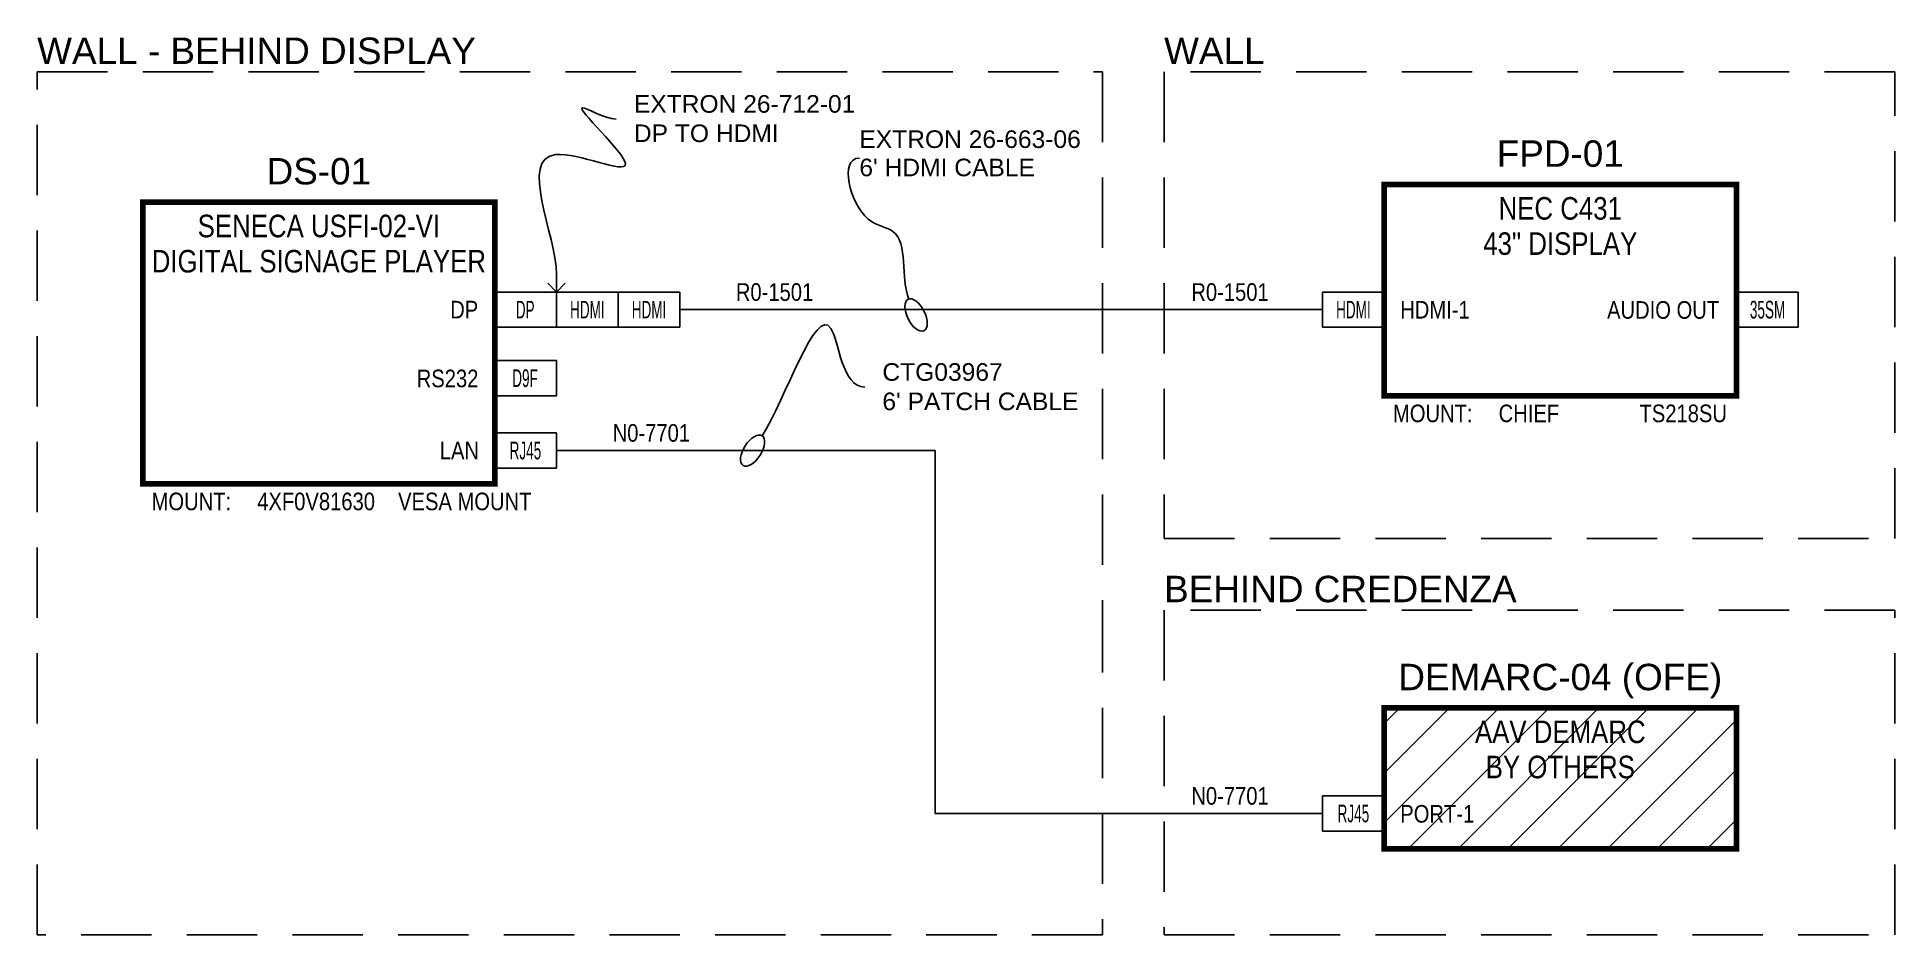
# Model space of a CAD drawing. Extents: x 0 to 120, y 0 to 39.
# Drawn here: x 51.43 to 58.02, y 17.65 to 20.84 of the extents above; entities that cross this region are included whole.
import ezdxf
from ezdxf import colors
from ezdxf.entities.mleader import LeaderData, LeaderLine
from ezdxf.enums import TextEntityAlignment as Align
from ezdxf.math import Vec2, Vec3

# ---------------------------------------------------------------- set-up
doc = ezdxf.new("R2010")
doc.units = 0
doc.header["$MEASUREMENT"] = 0
doc.linetypes.add('HIDDEN', pattern=[0.375, 0.25, -0.125])
doc.layers.get('0').update_dxf_attribs({"linetype": 'CONTINUOUS'})
doc.layers.get('DEFPOINTS').update_dxf_attribs({"linetype": 'CONTINUOUS'})
for name, color, linetype in [('AV-Func-AudL', 170, 'CONTINUOUS'), ('AV-Func-Ctrl', 210, 'CONTINUOUS'), ('AV-Func-DLAN', 214, 'CONTINUOUS'), ('AV-Func-VidD', 103, 'CONTINUOUS'), ('CABLE-NUM', 7, 'CONTINUOUS'), ('Cable_Riser', 7, 'HIDDEN'), ('DEVICE-NUM', 7, 'CONTINUOUS')]:
    doc.layers.add(name, color=color, linetype=linetype)
doc.styles.add('Cable Number', font='ARIALN.TTF')
doc.styles.add('Connection Detail', font='swisscl.ttf')
doc.styles.add('DimText', font='romans.shx')
doc.styles.add('NARROW', font='ARIALN.TTF')
doc.styles.get("Standard").update_dxf_attribs({"font": 'arial.ttf'})
doc.styles.add('Standard 2', font='arial.ttf', dxfattribs={"height": 0.0625})

msp = doc.modelspace()

# ---------------------------------------------------------------- texts
for s, p in [('WALL - BEHIND DISPLAY', (51.4309, 20.7166)), ('WALL', (55.431, 20.7166)), ('BEHIND CREDENZA', (55.431, 18.8064))]:
    msp.add_text(s, height=0.09375).set_placement(p, align=Align.BOTTOM_LEFT)

# ---------------------------------------------------------------- blocks, each defined once
blk = doc.blocks.new('*U124')
at = {"style": 'NARROW'}
blk.add_text('MOUNT:', height=0.0625, dxfattribs=at).set_placement((0.03125, -0.09375))
for tag, p in [('MOUNT-MFG1', (0.40625, -0.09375)), ('MOUNT-MODEL1', (0.90625, -0.09375))]:
    blk.add_attdef(tag, p, '', height=0.0625, dxfattribs=at)
blk = doc.blocks.new('*U45')
for p, q in [((0, 0.0625), (0.2188, 0.0625)), ((0.0312, 0.0625), (0.1875, 0.0625)), ((0.2188, -0.0625), (0, -0.0625)), ((0.1875, -0.0625), (0.0312, -0.0625))]:
    blk.add_line(p, q)
for points in [[(0, 0.0625), (0, -0.0625)], [(0.2188, 0.0625), (0.2188, -0.0625)]]:
    blk.add_lwpolyline(points)
at = {"style": 'DimText'}
blk.add_text('KMM V1.0 (C)', height=9.999999999999999e-52, dxfattribs=at).set_placement((0.2188, 0.0625))
at = {"style": 'Connection Detail', "width": 0.75}
blk.add_attdef('CONNECTOR', text='', height=0.0625, dxfattribs=at).set_placement((0.1064, 0), align=Align.MIDDLE_CENTER)
at = {"style": 'Connection Detail'}
blk.add_attdef('CON-DETAIL', text='', height=0.0625, dxfattribs=at).set_placement((0.2812, -0.1159), align=Align.TOP_LEFT)
at = {"layer": 'CABLE-NUM', "style": 'NARROW'}
blk.add_attdef('DEVICE', text='', height=0.0625, dxfattribs=at).set_placement((-0.0625, 0.0312), align=Align.TOP_RIGHT)
blk = doc.blocks.new('*U123')
at = {"const_width": 0.02}
blk.add_lwpolyline([(0, 0.3819), (1.25, 0.3819), (1.25, -0.3681), (0, -0.3681)], close=True, dxfattribs=at)
for p in [(1.25, 0), (1.25, -0.25)]:
    blk.add_point(p)
at = {"layer": 'DEFPOINTS'}
for p in [(0, 0), (0, -0.25)]:
    blk.add_point(p, dxfattribs=at)
blk.add_attdef('DEVICE', text='', height=0.0938).set_placement((0.625, 0.4444), align=Align.CENTER)
at = {"style": 'NARROW'}
for tag, p in [('MODEL', (0.625, 0.2569)), ('DESC', (0.625, 0.1319))]:
    blk.add_attdef(tag, text='', height=0.08, dxfattribs=at).set_placement(p, align=Align.CENTER)
for tag, p in [('INPUT1', (0.0625, 0.0069)), ('INPUT2', (0.0625, -0.2431))]:
    blk.add_attdef(tag, text='', height=0.0625, dxfattribs=at).set_placement(p, align=Align.MIDDLE_LEFT)
for tag, p in [('OUTPUT1', (1.1875, 0.0069)), ('OUTPUT2', (1.1875, -0.2431))]:
    blk.add_attdef(tag, text='', height=0.0625, dxfattribs=at).set_placement(p, align=Align.MIDDLE_RIGHT)
blk = doc.blocks.new('Connector-G')
for p, q in [((0, 0.0625), (-0.2188, 0.0625)), ((-0.0313, 0.0625), (-0.1875, 0.0625)), ((-0.2188, -0.0625), (0, -0.0625)), ((-0.1875, -0.0625), (-0.0313, -0.0625))]:
    blk.add_line(p, q)
for points in [[(-0.2188, 0.0625), (-0.2188, -0.0625)], [(0, 0.0625), (0, -0.0625)]]:
    blk.add_lwpolyline(points)
at = {"style": 'DimText'}
blk.add_text('KMM V1.0 (C)', height=9.999999999999999e-52, dxfattribs=at).set_placement((-0.2188, 0.0625))
at = {"style": 'Connection Detail', "width": 0.75}
blk.add_attdef('CONNECTOR', text='', height=0.0625, dxfattribs=at).set_placement((-0.1094, 0), align=Align.MIDDLE_CENTER)
at = {"style": 'Connection Detail'}
blk.add_attdef('CON-DETAIL', text='', height=0.0625, dxfattribs=at).set_placement((-0.2812, -0.1159), align=Align.TOP_RIGHT)
at = {"layer": 'CABLE-NUM', "style": 'NARROW'}
blk.add_attdef('DEVICE', text='', height=0.0625, dxfattribs=at).set_placement((0.0625, 0.0312), align=Align.TOP_LEFT)
blk = doc.blocks.new('*U122')
at = {"const_width": 0.02}
blk.add_lwpolyline([(0, 0.3819), (1.25, 0.3819), (1.25, -0.6181), (0, -0.6181)], close=True, dxfattribs=at)
for p in [(1.25, 0.0069), (1.25, -0.2431), (1.25, -0.4931)]:
    blk.add_point(p)
at = {"layer": 'DEFPOINTS'}
for p in [(0, 0), (0, -0.25), (0, -0.5)]:
    blk.add_point(p, dxfattribs=at)
blk.add_attdef('DEVICE', text='', height=0.0938).set_placement((0.625, 0.4444), align=Align.CENTER)
at = {"style": 'NARROW'}
for tag, p in [('MODEL', (0.625, 0.2569)), ('DESC', (0.625, 0.1319))]:
    blk.add_attdef(tag, text='', height=0.08, dxfattribs=at).set_placement(p, align=Align.CENTER)
for tag, p in [('INPUT1', (0.0625, 0.0069)), ('INPUT2', (0.0625, -0.2431)), ('INPUT3', (0.0625, -0.4931))]:
    blk.add_attdef(tag, text='', height=0.0625, dxfattribs=at).set_placement(p, align=Align.MIDDLE_LEFT)
for tag, p in [('OUTPUT1', (1.1875, 0.0069)), ('OUTPUT2', (1.1875, -0.2431)), ('OUTPUT3', (1.1875, -0.4931))]:
    blk.add_attdef(tag, text='', height=0.0625, dxfattribs=at).set_placement(p, align=Align.MIDDLE_RIGHT)
blk = doc.blocks.new('*U31')
for p, q in [((0, 0.0625), (0.2188, 0.0625)), ((0.0312, 0.0625), (0.1875, 0.0625)), ((0.2188, -0.0625), (0, -0.0625)), ((0.1875, -0.0625), (0.0312, -0.0625))]:
    blk.add_line(p, q)
for points in [[(0, 0.0625), (0, -0.0625)], [(0.2188, 0.0625), (0.2188, -0.0625)]]:
    blk.add_lwpolyline(points)
at = {"style": 'DimText'}
blk.add_text('KMM V1.0 (C)', height=9.999999999999999e-52, dxfattribs=at).set_placement((0.2188, 0.0625))
at = {"style": 'Connection Detail', "width": 0.75}
blk.add_attdef('CONNECTOR', text='', height=0.0625, dxfattribs=at).set_placement((0.1064, 0), align=Align.MIDDLE_CENTER)
at = {"style": 'Connection Detail'}
blk.add_attdef('CON-DETAIL', text='', height=0.0625, dxfattribs=at).set_placement((0.2812, -0.1159), align=Align.TOP_LEFT)
at = {"layer": 'CABLE-NUM', "style": 'NARROW'}
blk.add_attdef('DEVICE', text='', height=0.0625, dxfattribs=at).set_placement((-0.0625, 0.0312), align=Align.TOP_RIGHT)
blk = doc.blocks.new('*U126')
for p, q in [((0, 0.0625), (0.2188, 0.0625)), ((0.0312, 0.0625), (0.1875, 0.0625)), ((0.2188, -0.0625), (0, -0.0625)), ((0.1875, -0.0625), (0.0312, -0.0625))]:
    blk.add_line(p, q)
for points in [[(0, 0.0625), (0, -0.0625)], [(0.2188, 0.0625), (0.2188, -0.0625)]]:
    blk.add_lwpolyline(points)
at = {"style": 'DimText'}
blk.add_text('KMM V1.0 (C)', height=9.999999999999999e-52, dxfattribs=at).set_placement((0.2188, 0.0625))
at = {"style": 'Connection Detail', "width": 0.75}
blk.add_attdef('CONNECTOR', text='', height=0.0625, dxfattribs=at).set_placement((0.1064, 0), align=Align.MIDDLE_CENTER)
at = {"style": 'Connection Detail'}
blk.add_attdef('CON-DETAIL', text='', height=0.0625, dxfattribs=at).set_placement((0.2812, -0.1159), align=Align.TOP_LEFT)
at = {"layer": 'CABLE-NUM', "style": 'NARROW'}
blk.add_attdef('DEVICE', text='', height=0.0625, dxfattribs=at).set_placement((-0.0625, 0.0312), align=Align.TOP_RIGHT)
blk = doc.blocks.new('*U125')
at = {"const_width": 0.02}
blk.add_lwpolyline([(0, 0.3819), (1.25, 0.3819), (1.25, -0.1181), (0, -0.1181)], close=True, dxfattribs=at)
blk.add_point((1.25, 0.0069))
at = {"layer": 'DEFPOINTS'}
blk.add_point((0, 0), dxfattribs=at)
blk.add_attdef('DEVICE', text='', height=0.0938).set_placement((0.625, 0.4444), align=Align.CENTER)
at = {"style": 'NARROW'}
for tag, p in [('MODEL', (0.625, 0.2569)), ('DESC', (0.625, 0.1319))]:
    blk.add_attdef(tag, text='', height=0.08, dxfattribs=at).set_placement(p, align=Align.CENTER)
blk.add_attdef('INPUT1', text='', height=0.0625, dxfattribs=at).set_placement((0.0625, 0.0069), align=Align.MIDDLE_LEFT)
blk.add_attdef('OUTPUT1', text='', height=0.0625, dxfattribs=at).set_placement((1.1875, 0.0069), align=Align.MIDDLE_RIGHT)
blk = doc.blocks.new('*U60')
for p, q in [((0, 0.0625), (-0.2188, 0.0625)), ((-0.0313, 0.0625), (-0.1875, 0.0625)), ((-0.2188, -0.0625), (0, -0.0625)), ((-0.1875, -0.0625), (-0.0313, -0.0625))]:
    blk.add_line(p, q)
for points in [[(-0.2188, 0.0625), (-0.2188, -0.0625)], [(0, 0.0625), (0, -0.0625)]]:
    blk.add_lwpolyline(points)
at = {"style": 'DimText'}
blk.add_text('KMM V1.0 (C)', height=9.999999999999999e-52, dxfattribs=at).set_placement((-0.2188, 0.0625))
at = {"style": 'Connection Detail', "width": 0.75}
blk.add_attdef('CONNECTOR', text='', height=0.0625, dxfattribs=at).set_placement((-0.1094, 0), align=Align.MIDDLE_CENTER)
at = {"style": 'Connection Detail'}
blk.add_attdef('CON-DETAIL', text='', height=0.0625, dxfattribs=at).set_placement((-0.2812, -0.1159), align=Align.TOP_RIGHT)
at = {"layer": 'CABLE-NUM', "style": 'NARROW'}
blk.add_attdef('DEVICE', text='', height=0.0625, dxfattribs=at).set_placement((0.0625, 0.0312), align=Align.TOP_LEFT)
blk = doc.blocks.new('Cable_Number')
at = {"layer": 'CABLE-NUM', "style": 'Cable Number'}
blk.add_attdef('CABLE-NUM', text='', height=0.0625, dxfattribs=at).set_placement((-0.3285, 0.0625), align=Align.MIDDLE_CENTER)
blk = doc.blocks.new('*U29')
at = {"layer": 'CABLE-NUM', "style": 'Cable Number'}
blk.add_attdef('CABLE-NUM', text='', height=0.0625, dxfattribs=at).set_placement((0.3362, 0.0625), align=Align.MIDDLE_CENTER)
blk = doc.blocks.new('*U30')
at = {"layer": 'CABLE-NUM', "style": 'Cable Number'}
blk.add_attdef('CABLE-NUM', text='', height=0.0625, dxfattribs=at).set_placement((-0.3285, 0.0625), align=Align.MIDDLE_CENTER)
blk = doc.blocks.new('BOTTOM TEXT')
at = {"style": 'NARROW'}
blk.add_text('MOUNT:', height=0.0625, dxfattribs=at).set_placement((0.03125, -0.09375))
for tag, p in [('MOUNT-MFG1', (0.40625, -0.09375)), ('MOUNT-MODEL1', (0.90625, -0.09375))]:
    blk.add_attdef(tag, p, '', height=0.0625, dxfattribs=at)
blk = doc.blocks.new('*U121')
at = {"color": 0, "extrusion": (0, 0, -1)}
blk.add_ellipse((0, 0), major_axis=(0.028, -0.0559), ratio=0.5, dxfattribs=at)
at = {"linetype": 'ByBlock', "lineweight": -2, "start_tangent": (-0.371391, 0.928477), "end_tangent": (1, 0)}
blk.add_spline([(-0.0256, 0.0552), (-0.0821, 0.2961), (-0.1695, 0.3398), (-0.2013, 0.5569)], degree=3, dxfattribs=at)
at = {"style": 'Standard 2'}
for tag, p in [('MODEL-C', (-0.2013, 0.5926)), ('DESC-C', (-0.2013, 0.4922))]:
    blk.add_attdef(tag, p, '', height=0.0625, dxfattribs=at)
blk = doc.blocks.new('_Open90')
at = {"color": 0, "linetype": 'ByBlock', "lineweight": -2}
for p, q in [((0, 0), (-1, 0)), ((-0.5, 0.5), (0, 0)), ((0, 0), (-0.5, -0.5))]:
    blk.add_line(p, q, dxfattribs=at)
blk = doc.blocks.new('ellipse')
at = {"color": 0, "extrusion": (0, 0, -1)}
blk.add_ellipse((0, 0), major_axis=(1, 0), ratio=0.5, dxfattribs=at)

# ---------------------------------------------------------------- hatches: boundary and pattern name
h = msp.add_hatch()
h.set_pattern_fill('ANSI31', color=256)
h.set_pattern_definition([(45, (36.8762, -0.40106), (-0.08838835, 0.08838835), [])])
h.paths.add_polyline_path([(56.2122, 18.4597), (57.4622, 18.4597), (57.4622, 17.9597), (56.2122, 17.9597)])
h.paths.add_polyline_path([(56.2316, 18.4638), (57.4428, 18.4638), (57.4428, 18.6483), (56.2316, 18.6483)], flags=9)
h.paths.add_polyline_path([(56.5136, 18.3126), (57.1609, 18.3126), (57.1609, 18.4368), (56.5136, 18.4368)], flags=24)
h.paths.add_polyline_path([(56.5518, 18.1876), (57.1227, 18.1876), (57.1227, 18.3118), (56.5518, 18.3118)], flags=24)

# ---------------------------------------------------------------- linework, layer by layer
at = {"layer": 'AV-Func-DLAN'}
msp.add_lwpolyline([(53.2745, 19.3728), (54.6183, 19.3728), (54.6183, 18.0847), (55.9935, 18.0847)], dxfattribs=at)
at = {"layer": 'AV-Func-VidD'}
msp.add_lwpolyline([(55.9935, 19.8728), (53.712, 19.8728)], dxfattribs=at)
at = {"layer": 'Cable_Riser'}
for points in [[(51.4309, 20.7166), (55.212, 20.7166), (55.212, 18.8347), (55.212, 18.8347), (55.212, 17.6541), (51.4309, 17.6541), (51.4309, 17.6541)], [(55.431, 20.7166), (55.431, 19.0603), (58.0247, 19.0603), (58.0247, 20.7166), (55.431, 20.7166)], [(55.431, 18.8064), (55.431, 17.6541), (58.0247, 17.6541), (58.0247, 18.8064), (55.431, 18.8064)]]:
    msp.add_lwpolyline(points, close=True, dxfattribs=at)

# ---------------------------------------------------------------- block references
for name, p, values in [('*U121', (54.5506, 19.854), {'MODEL-C': 'EXTRON 26-663-06', 'DESC-C': "6' HDMI CABLE"}), ('*U124', (56.2122, 19.5672), {'MOUNT-MFG1': 'CHIEF', 'MOUNT-MODEL1': 'TS218SU'}), ('BOTTOM TEXT', (51.8058, 19.2547), {'MOUNT-MFG1': '4XF0V81630', 'MOUNT-MODEL1': 'VESA MOUNT'})]:
    msp.add_blockref(name, p).add_auto_attribs(values)
ref = msp.add_blockref('*U123', (56.2122, 19.9353))
ref.add_attrib('DEVICE', 'FPD-01', dxfattribs={"height": 0.09375}).set_placement((56.8372, 20.3797), align=Align.CENTER)
ref.add_attrib('MODEL', 'NEC C431', dxfattribs={"height": 0.08, "style": 'NARROW'}).set_placement((56.8372, 20.1922), align=Align.CENTER)
ref.add_attrib('DESC', '43" DISPLAY', dxfattribs={"height": 0.08, "style": 'NARROW'}).set_placement((56.8372, 20.0672), align=Align.CENTER)
ref = msp.add_blockref('*U122', (51.8058, 19.8728))
ref.add_attrib('DEVICE', 'DS-01', dxfattribs={"height": 0.09375}).set_placement((52.4308, 20.3172), align=Align.CENTER)
ref.add_attrib('MODEL', 'SENECA USFI-02-VI', dxfattribs={"height": 0.08, "style": 'NARROW'}).set_placement((52.4308, 20.1297), align=Align.CENTER)
ref.add_attrib('DESC', 'DIGITAL SIGNAGE PLAYER', dxfattribs={"height": 0.08, "style": 'NARROW'}).set_placement((52.4308, 20.0047), align=Align.CENTER)
ref = msp.add_blockref('*U125', (56.2122, 18.0777))
ref.add_attrib('DEVICE', 'DEMARC-04 (OFE)', dxfattribs={"height": 0.09375}).set_placement((56.8372, 18.5222), align=Align.CENTER)
ref.add_attrib('MODEL', 'AAV DEMARC', dxfattribs={"height": 0.08, "style": 'NARROW'}).set_placement((56.8372, 18.3347), align=Align.CENTER)
ref.add_attrib('DESC', 'BY OTHERS', dxfattribs={"height": 0.08, "style": 'NARROW'}).set_placement((56.8372, 18.2097), align=Align.CENTER)
at = {"layer": 'AV-Func-AudL'}
ref = msp.add_blockref('*U45', (57.4622, 19.8728), dxfattribs=at)
ref.add_attrib('CONNECTOR', '35SM', dxfattribs={"layer": '0', "height": 0.0625, "style": 'Connection Detail', "width": 0.75}).set_placement((57.5729, 19.8728), align=Align.MIDDLE_CENTER)
ref.add_attrib('DEVICE_001', 'AUDIO OUT', (57.0033, 19.8405), dxfattribs={"layer": 'CABLE-NUM', "height": 0.0625, "style": 'NARROW'})
at = {"layer": 'AV-Func-Ctrl'}
ref = msp.add_blockref('*U31', (53.0558, 19.6297), dxfattribs=at)
ref.add_attrib('CONNECTOR', 'D9F', dxfattribs={"layer": '0', "height": 0.0625, "style": 'Connection Detail', "width": 0.75}).set_placement((53.1626, 19.6297), align=Align.MIDDLE_CENTER)
ref.add_attrib('DEVICE_001', 'RS232', (52.7782, 19.5974), dxfattribs={"layer": 'CABLE-NUM', "height": 0.0625, "style": 'NARROW'})
at = {"layer": 'AV-Func-DLAN'}
ref = msp.add_blockref('*U126', (53.0558, 19.3728), dxfattribs=at)
ref.add_attrib('CONNECTOR', 'RJ45', dxfattribs={"layer": '0', "height": 0.0625, "style": 'Connection Detail', "width": 0.75}).set_placement((53.164, 19.3728), align=Align.MIDDLE_CENTER)
ref.add_attrib('DEVICE_001', 'LAN', (52.86, 19.3416), dxfattribs={"layer": 'CABLE-NUM', "height": 0.0625, "style": 'NARROW'})
ref = msp.add_blockref('*U60', (56.2122, 18.0847), dxfattribs=at)
ref.add_attrib('CONNECTOR', 'RJ45', dxfattribs={"layer": '0', "height": 0.0625, "style": 'Connection Detail', "width": 0.75}).set_placement((56.1029, 18.0847), align=Align.MIDDLE_CENTER)
ref.add_attrib('DEVICE_001', 'PORT-1', (56.2692, 18.0523), dxfattribs={"layer": 'CABLE-NUM', "height": 0.0625, "style": 'NARROW'})
at = {"layer": 'AV-Func-VidD'}
ref = msp.add_blockref('*U31', (53.0558, 19.8728), dxfattribs=at)
ref.add_attrib('CONNECTOR', 'DP', dxfattribs={"layer": '0', "height": 0.0625, "style": 'Connection Detail', "width": 0.75}).set_placement((53.1632, 19.8728), align=Align.MIDDLE_CENTER)
ref.add_attrib('DEVICE_001', 'DP', (52.897, 19.8416), dxfattribs={"layer": 'CABLE-NUM', "height": 0.0625, "style": 'NARROW'})
msp.add_blockref('Connector-G', (53.4933, 19.8728), dxfattribs=at).add_auto_attribs({'CONNECTOR': 'HDMI'})
ref = msp.add_blockref('*U45', (53.4933, 19.8728), dxfattribs=at)
ref.add_attrib('CONNECTOR', 'HDMI', dxfattribs={"layer": '0', "height": 0.0625, "style": 'Connection Detail', "width": 0.75}).set_placement((53.6028, 19.8728), align=Align.MIDDLE_CENTER)
ref = msp.add_blockref('Connector-G', (56.2122, 19.8728), dxfattribs=at)
ref.add_attrib('CONNECTOR', 'HDMI', dxfattribs={"layer": '0', "height": 0.0625, "style": 'Connection Detail', "width": 0.75}).set_placement((56.1029, 19.8728), align=Align.MIDDLE_CENTER)
ref.add_attrib('DEVICE_001', 'HDMI-1', (56.2692, 19.8413), dxfattribs={"layer": 'DEVICE-NUM', "height": 0.0625, "style": 'NARROW'})
at = {"layer": 'CABLE-NUM'}
for name, p in [('*U29', (53.712, 19.8728)), ('*U30', (55.9935, 19.8728))]:
    msp.add_blockref(name, p, dxfattribs=at).add_auto_attribs({'CABLE-NUM': 'R0-1501'})
at = {"layer": 'CABLE-NUM', "color": 242, "true_color": 0xcd2027}
ref = msp.add_blockref('*U29', (53.2745, 19.3728), dxfattribs=at)
ref.add_attrib('CABLE-NUM', 'N0-7701', dxfattribs={"height": 0.0625, "style": 'Cable Number'}).set_placement((53.6109, 19.4353), align=Align.MIDDLE_CENTER)
msp.add_blockref('Cable_Number', (55.9935, 18.0847), dxfattribs=at).add_auto_attribs({'CABLE-NUM': 'N0-7701'})

msp.set_redraw_order([(e.dxf.handle, doc.entitydb.next_handle()) for e in msp.query("TEXT MTEXT ATTDEF DIMENSION ARC_DIMENSION")])  # texts and dimensions are drawn at this point

# ---------------------------------------------------------------- leaders
ml = msp.add_multileader_mtext('Standard')
ml.set_content('EXTRON 26-712-01\\PDP TO HDMI', color=256)
ml.set_leader_properties()
ml.set_arrow_properties(name='OPEN90')
ml.build(insert=Vec2(0, 0))
ml.multileader.update_dxf_attribs({"leader_type": 2, "text_left_attachment_type": 2, "text_right_attachment_type": 2, "dogleg_length": 0.36, "arrow_head_size": 0.0625})
ctx = ml.context
ctx.base_point, ctx.char_height, ctx.arrow_head_size, ctx.landing_gap_size, ctx.plane_origin = Vec3(53.4864, 20.5493), 0.0625, 0.0625, 0.0625, Vec3(53.2745, 19.9353)
ctx.left_attachment, ctx.right_attachment = 2, 2
notes = []
notes.append((ctx, [(0, (1, 1, 0), (53.1264, 20.5493), (1, 0), 0.36, [(0, [(53.2745, 19.9353), (53.2721, 20.4233), (53.5193, 20.3899), (53.367, 20.5892)], 0, [])])]))
ctx.mtext.insert, ctx.mtext.flow_direction = Vec3(53.5489, 20.6342), 5
ml = msp.add_multileader_mtext('Standard')
ml.set_content("CTG03967\\P6' PATCH CABLE", color=256)
ml.set_leader_properties()
ml.set_arrow_properties(name='ellipse')
ml.build(insert=Vec2(0, 0))
ml.multileader.update_dxf_attribs({"leader_type": 2, "text_left_attachment_type": 2, "text_right_attachment_type": 2, "dogleg_length": 0.36, "arrow_head_size": 0.0625})
ctx = ml.context
ctx.base_point, ctx.char_height, ctx.arrow_head_size, ctx.landing_gap_size, ctx.plane_origin = Vec3(54.3685, 19.5979), 0.0625, 0.0625, 0.0625, Vec3(53.8564, 18.7297)
ctx.left_attachment, ctx.right_attachment = 2, 2
notes.append((ctx, [(0, (1, 1, 0), (54.0085, 19.5979), (1, 0), 0.36, [(0, [(53.9704, 19.3728), (54.2482, 19.8063)], 0, [])])]))
ctx.mtext.insert, ctx.mtext.flow_direction = Vec3(54.431, 19.6828), 5
for ctx, leaders in notes:
    for number, flags, end, landing, length, lines in leaders:
        leader = LeaderData()
        leader.index, (leader.has_last_leader_line, leader.has_dogleg_vector, leader.attachment_direction) = number, flags
        leader.last_leader_point, leader.dogleg_vector, leader.dogleg_length = Vec3(end), Vec3(landing), length
        for number, points, colour, breaks in lines:
            line = LeaderLine()
            line.index, line.vertices, line.color, line.breaks = number, Vec3.list(points), colors.encode_raw_color(colour), breaks
            leader.lines.append(line)
        ctx.leaders.append(leader)

doc.saveas('drawing.dxf')
